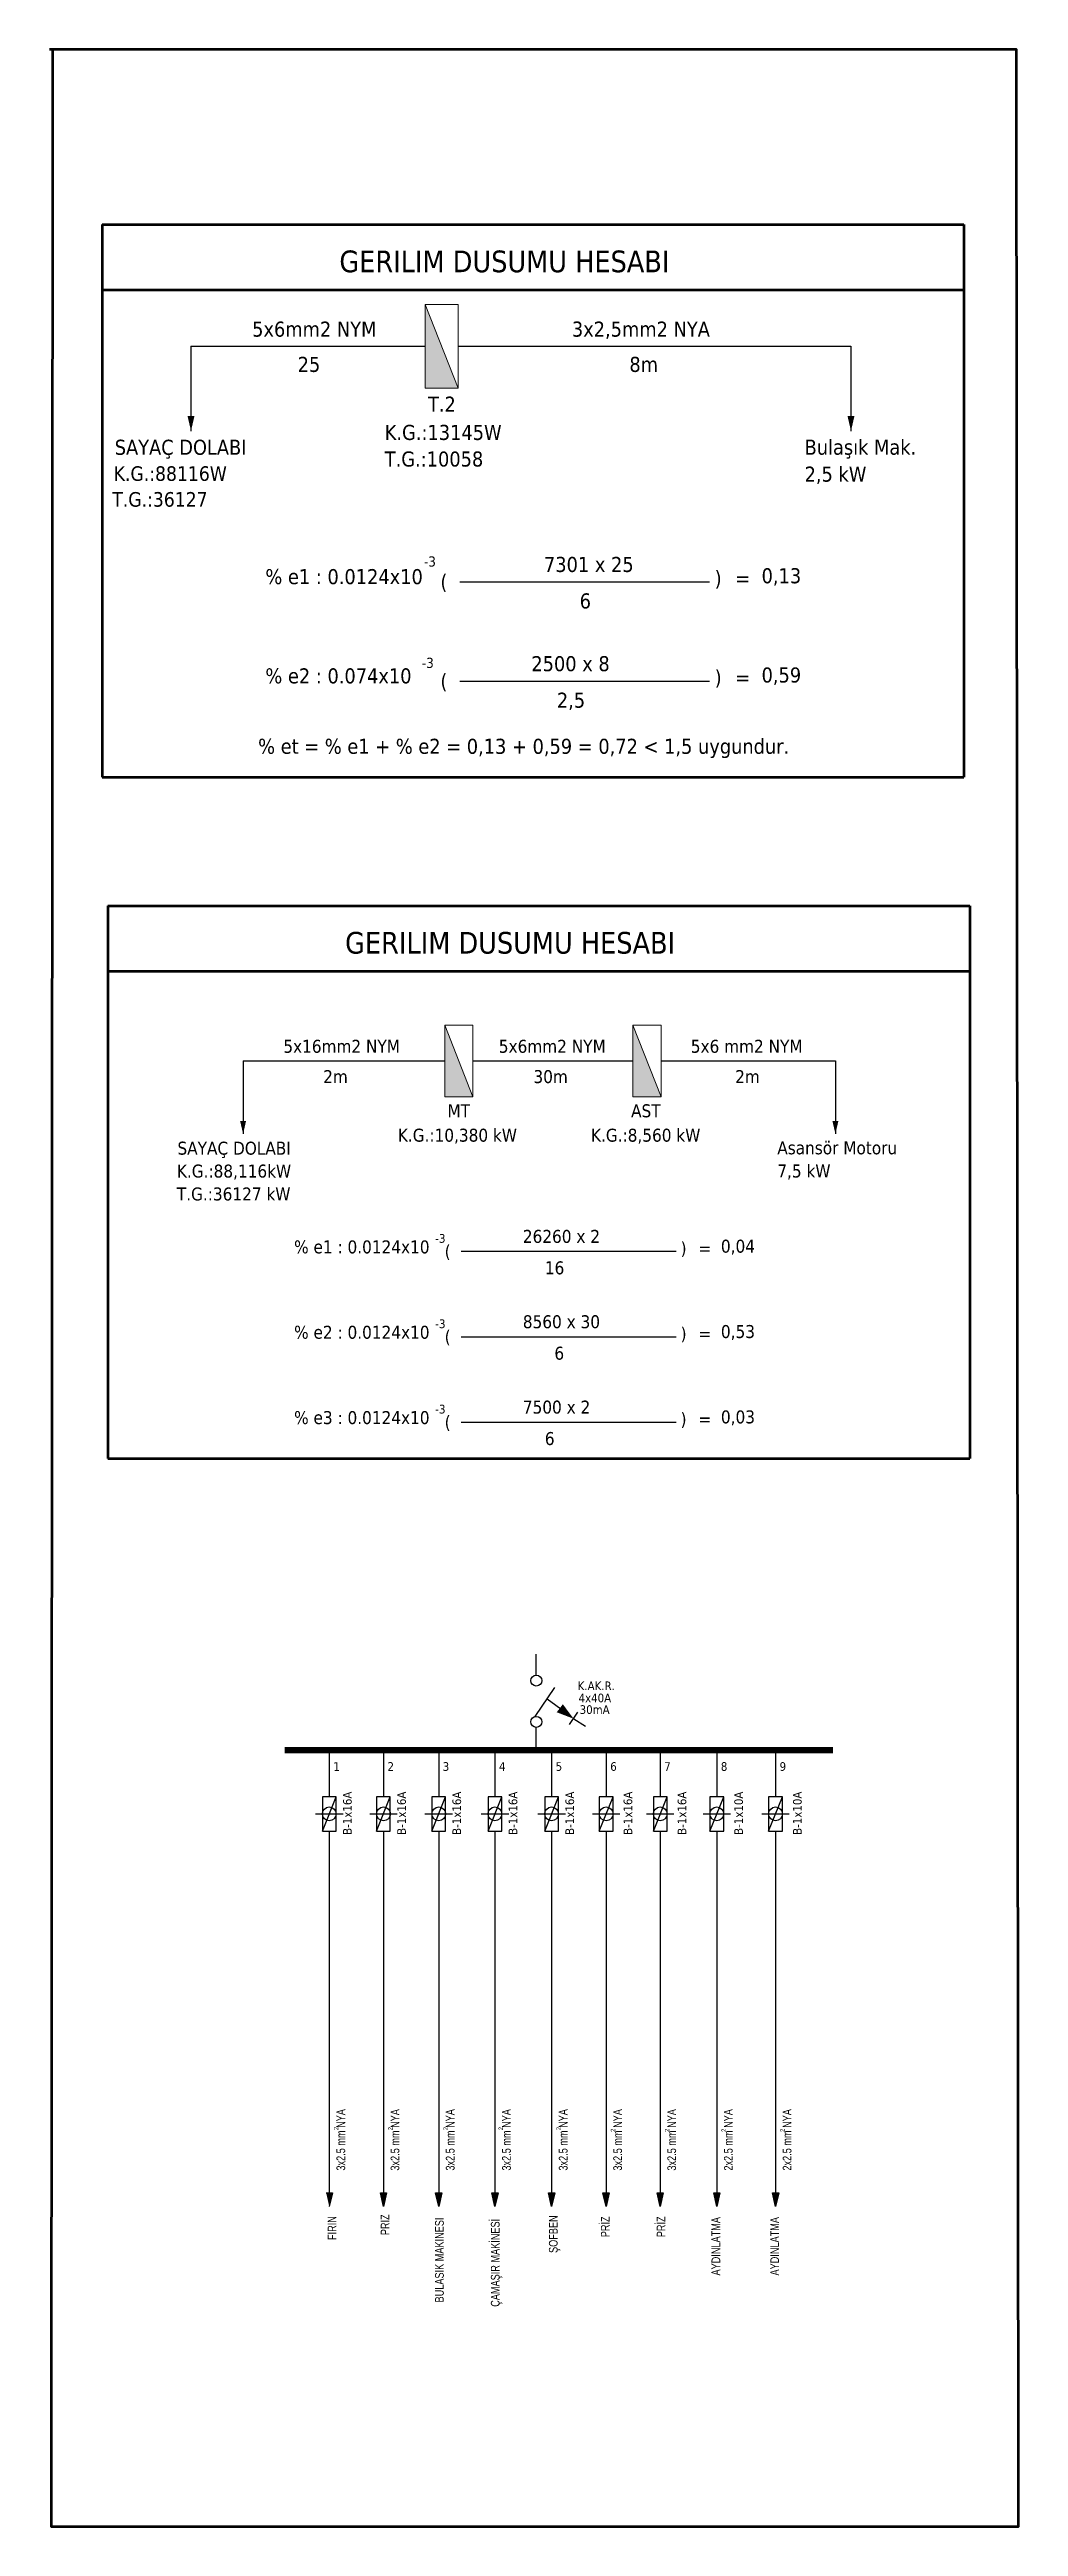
# Model space of a CAD drawing. Header units: millimetres. Extents: x -1335 to 33749, y 2338 to 5277.
# Drawn here: x 28297 to 29394, y 2382 to 5185 of the extents above; entities that cross this region are included whole.
import ezdxf

# ---------------------------------------------------------------- set-up
doc = ezdxf.new("R2010")
doc.units = ezdxf.units.MM
for name, color, linetype in [('00-04', 11, 'Continuous'), ('04', 11, 'Continuous'), ('KOLON SEMASI', 7, 'Continuous')]:
    doc.layers.add(name, color=color, linetype=linetype)
doc.layers.add('DUVAR', color=7, linetype='Continuous', lineweight=53)
doc.layers.add('PRIZ-ARM', color=2, linetype='Continuous', lineweight=20)
doc.styles.add('ROMANS', font='tahoma.ttf')
doc.styles.add('style2', font='arial.ttf')

msp = doc.modelspace()

# ---------------------------------------------------------------- texts
at = {"layer": '04', "style": 'ROMANS'}
for p in [(28625, 4933.4), (28631.5, 4162.3)]:
    msp.add_text('GERILIM DUSUMU HESABI', height=24.562, dxfattribs=at).set_placement(p)
at = {"layer": '04', "color": 2, "style": 'ROMANS'}
for s, height, p in [('5x6mm2 NYM', 17.06, (28526.3, 4860.5)), ('3x2,5mm2 NYA', 17.057, (28888.2, 4860.5)), ('25', 17.06, (28577.8, 4820.6)), ('8m', 17.06, (28953.3, 4820.6)), ('T.2', 17.06, (28725.3, 4775.6)), ('SAYAÇ DOLABI', 17.057, (28370.8, 4726.8)), ('K.G.:13145W', 17.057, (28676.4, 4743.6)), ('Bulaşık Mak.', 17.057, (29151.6, 4726.9)), ('K.G.:88116W', 16.511, (28369.6, 4697.3)), ('T.G.:10058', 17.06, (28676.4, 4713.5)), ('2,5 kW', 17.06, (29151.6, 4696.4)), ('T.G.:36127', 16.51, (28368, 4668.1)), ('%%% e1 : 0.0124x10', 17.057, (28541.3, 4580.4)), ('-3', 11.49, (28720.8, 4600.3)), ('7301 x 25', 17.06, (28856.6, 4594.2)), ('0,13', 17.06, (29102.9, 4581.4)), ('(', 17.1, (28739.4, 4574.5)), ('6', 17.1, (28897, 4552.9)), ('%%% e2 : 0.074x10', 17.057, (28541.3, 4468.1)), ('-3', 11.49, (28718.4, 4485.6)), ('2500 x 8', 17.06, (28842.3, 4481.9)), ('0,59', 17.06, (29102.9, 4469.1)), ('(', 17.1, (28739.4, 4462.2)), ('2,5', 17.06, (28871.2, 4440.6)), ('%%% et = %%% e1 + %%% e2 = 0,13 + 0,59 = 0,72 < 1,5 uygundur.', 17.057, (28533.1, 4388.4)), ('5x16mm2 NYM', 14.675, (28561.6, 4050.1)), ('5x6mm2 NYM', 14.68, (28805.5, 4050.1)), ('5x6 mm2 NYM', 14.675, (29022.8, 4050.1)), ('2m', 14.68, (28606.7, 4015.8)), ('30m', 14.68, (28844.7, 4015.8)), ('2m', 14.68, (29073, 4015.8)), ('MT', 14.68, (28747.4, 3977.1)), ('AST', 14.68, (28955.2, 3977.1)), ('K.G.:10,380 kW', 14.675, (28691.2, 3949.5)), ('K.G.:8,560 kW', 14.675, (28909.8, 3949.5)), ('SAYAÇ DOLABI', 14.675, (28441.8, 3934.8)), ('Asansör Motoru', 14.675, (29120.7, 3935.2)), ('7,5 kW', 14.68, (29120.7, 3909)), ('T.G.:36127 kW', 14.675, (28441.1, 3883)), ('K.G.:88,116kW', 14.675, (28441.1, 3908.9)), ('-3', 9.89, (28733.5, 3835.1)), ('26260 x 2', 14.68, (28832.7, 3835)), ('%%% e1 : 0.0124x10', 14.675, (28573.8, 3823.1)), ('(', 14.7, (28744.2, 3818.1)), ('16', 14.68, (28857.6, 3799.4)), ('0,04', 14.68, (29056.9, 3823.9)), ('%%% e2 : 0.0124x10', 14.675, (28573.8, 3726.5)), ('-3', 9.89, (28733.5, 3738.5)), ('(', 14.7, (28744.2, 3721.5)), ('8560 x 30', 14.68, (28832.7, 3738.4)), ('0,53', 14.68, (29056.9, 3727.3)), ('6', 14.7, (28868.4, 3702.8)), ('%%% e3 : 0.0124x10', 14.675, (28573.8, 3629.9)), ('-3', 9.89, (28733.5, 3641.9)), ('7500 x 2', 14.68, (28832.7, 3641.8)), ('0,03', 14.68, (29056.9, 3630.7)), ('(', 14.7, (28744.2, 3624.8)), ('6', 14.7, (28857.6, 3606.2))]:
    msp.add_text(s, height=height, dxfattribs=at).set_placement(p)
for s, height, p in [('(', 17.1, (29057.7, 4593.2)), ('=', 17.1, (29090, 4593.2)), ('(', 17.1, (29057.7, 4481)), ('=', 17.1, (29090, 4481)), ('(', 14.7, (29018, 3834.2)), ('=', 14.7, (29045.8, 3834.2)), ('(', 14.7, (29018, 3737.6)), ('=', 14.7, (29045.8, 3737.6)), ('(', 14.7, (29018, 3640.9)), ('=', 14.7, (29045.8, 3640.9))]:
    msp.add_text(s, height=height, rotation=180, dxfattribs=at).set_placement(p)
at = {"layer": 'KOLON SEMASI', "color": 2, "style": 'ROMANS'}
for s, p in [('K.AK.R.', (28894.7, 3328.8)), ('4x40A', (28895.8, 3315.1)), ('30mA', (28897, 3301.9)), ('1', (28618.2, 3237.5)), ('2', (28679.5, 3237.5)), ('3', (28742, 3237.5)), ('4', (28805.7, 3237.5)), ('5', (28869.9, 3237.5)), ('6', (28931.6, 3237.5)), ('7', (28992.7, 3237.5)), ('8', (29056.8, 3237.5)), ('9', (29123.3, 3237.5))]:
    msp.add_text(s, height=9.81, dxfattribs=at).set_placement(p)
for s, p in [('B-1x16A', (28639, 3165)), ('B-1x16A', (28700.3, 3165)), ('B-1x16A', (28762.8, 3165)), ('B-1x16A', (28826.4, 3165)), ('B-1x16A', (28890.7, 3165)), ('B-1x16A', (28956.5, 3165)), ('B-1x16A', (29017.7, 3165)), ('B-1x10A', (29081.8, 3165)), ('B-1x10A', (29148.3, 3165))]:
    msp.add_text(s, height=9.81, rotation=90, dxfattribs=at).set_placement(p)
at = {"layer": 'KOLON SEMASI', "color": 2, "style": 'style2', "width": 0.75}
for s, height, p in [('2', 4.94, (28623.8, 2830.9)), ('3x2.5 mm NYA', 9.88, (28631.6, 2785.1)), ('2', 4.94, (28685.2, 2830.9)), ('3x2.5 mm NYA', 9.88, (28692.9, 2785.1)), ('2', 4.94, (28747.7, 2830.9)), ('3x2.5 mm NYA', 9.88, (28755.4, 2785.1)), ('2', 4.94, (28810.1, 2830.9)), ('3x2.5 mm NYA', 9.88, (28819.1, 2785.1)), ('2', 4.94, (28875.6, 2830.9)), ('3x2.5 mm NYA', 9.88, (28883.3, 2785.1)), ('2', 4.94, (28937.2, 2828.9)), ('3x2.5 mm NYA', 9.88, (28944.9, 2785.1)), ('2', 4.94, (28998.4, 2828.9)), ('3x2.5 mm NYA', 9.88, (29006.1, 2785.1)), ('2', 4.94, (29062.4, 2828.9)), ('2x2.5 mm NYA', 9.88, (29070.2, 2785.1)), ('2', 4.94, (29128.9, 2828.9)), ('2x2.5 mm NYA', 9.88, (29136.7, 2785.1)), ('FIRIN', 9.88, (28621.7, 2706.6)), ('PRIZ', 9.88, (28681.7, 2712)), ('BULASIK MAKINESI', 9.88, (28743.2, 2635.9)), ('ÇAMAŞIR MAKİNESİ', 9.88, (28806.4, 2631)), ('ŞOFBEN', 9.88, (28872.1, 2691.9)), ('PRİZ', 9.88, (28930.9, 2709.7)), ('PRİZ', 9.88, (28994.1, 2709.7)), ('AYDINLATMA', 9.88, (29056.1, 2666.4)), ('AYDINLATMA', 9.88, (29122.6, 2666.4))]:
    msp.add_text(s, height=height, rotation=90, dxfattribs=at).set_placement(p)

# ---------------------------------------------------------------- blocks, each defined once
blk = doc.blocks.new('KAR')
at = {"color": 11, "linetype": 'Continuous'}
for p, q in [((-20.8, 7.9), (-11.5, 20.6)), ((-2, 24.2), (-11, 30.3)), ((-6.3, 27.2), (-0.8, 35.7)), ((-7.9, -0.7), (-29, 13.5))]:
    blk.add_line(p, q, dxfattribs=at)
blk.add_lwpolyline([(-13.9, 17.1, 7.33, 0, 0), (-6.3, 27.1, 0, 0, 0)], format="xyseb", dxfattribs=at)
at = {"color": 11}
for centre in [(-34, 0), (-4, 0)]:
    blk.add_circle(centre, 4, dxfattribs=at)
blk = doc.blocks.new('AT')
at = {"layer": 'PRIZ-ARM', "color": 7}
blk.add_line((-28.9, 0), (28.9, 22.6), dxfattribs=at)
at = {"layer": 'PRIZ-ARM', "color": 4}
for p, q in [((-28.9, 0), (-28.9, 22.6)), ((-28.9, 22.6), (28.9, 22.6)), ((28.9, 22.6), (28.9, 0)), ((28.9, 0), (-28.9, 0))]:
    blk.add_line(p, q, dxfattribs=at)
at = {"layer": 'PRIZ-ARM', "color": 7}
blk.add_solid([(28.9, 22.6), (28.9, 0), (-28.9, 0)], dxfattribs=at)

# ---------------------------------------------------------------- linework, layer by layer
at = {"color": 11, "linetype": 'Continuous'}
for p, q in [((28621.4, 3208.2), (28605.8, 3208.2)), ((28605.8, 3208.2), (28605.8, 3169.3)), ((28621.4, 3169.3), (28621.4, 3208.2)), ((28682.7, 3208.2), (28667.2, 3208.2)), ((28667.2, 3208.2), (28667.2, 3169.3)), ((28682.7, 3169.3), (28682.7, 3208.2)), ((28745.2, 3208.2), (28729.7, 3208.2)), ((28729.7, 3208.2), (28729.7, 3169.3)), ((28745.2, 3169.3), (28745.2, 3208.2)), ((28808.9, 3208.2), (28793.3, 3208.2)), ((28793.3, 3208.2), (28793.3, 3169.3)), ((28808.9, 3169.3), (28808.9, 3208.2)), ((28873.1, 3208.2), (28857.5, 3208.2)), ((28857.5, 3208.2), (28857.5, 3169.3)), ((28873.1, 3169.3), (28873.1, 3208.2)), ((28934.8, 3208.2), (28919.2, 3208.2)), ((28919.2, 3208.2), (28919.2, 3169.3)), ((28934.8, 3169.3), (28934.8, 3208.2)), ((28996, 3208.2), (28980.4, 3208.2)), ((28980.4, 3208.2), (28980.4, 3169.3)), ((28996, 3169.3), (28996, 3208.2)), ((29060, 3208.2), (29044.4, 3208.2)), ((29044.4, 3208.2), (29044.4, 3169.3)), ((29060, 3169.3), (29060, 3208.2)), ((29126.5, 3208.2), (29110.9, 3208.2)), ((29110.9, 3208.2), (29110.9, 3169.3)), ((29126.5, 3169.3), (29126.5, 3208.2)), ((28598, 3188.8), (28629.2, 3188.8)), ((28605.8, 3169.3), (28621.4, 3169.3)), ((28659.4, 3188.8), (28690.5, 3188.8)), ((28667.2, 3169.3), (28682.7, 3169.3)), ((28721.9, 3188.8), (28753, 3188.8)), ((28729.7, 3169.3), (28745.2, 3169.3)), ((28785.5, 3188.8), (28816.7, 3188.8)), ((28793.3, 3169.3), (28808.9, 3169.3)), ((28849.8, 3188.8), (28880.9, 3188.8)), ((28857.5, 3169.3), (28873.1, 3169.3)), ((28911.4, 3188.8), (28942.6, 3188.8)), ((28919.2, 3169.3), (28934.8, 3169.3)), ((28972.6, 3188.8), (29003.7, 3188.8)), ((28980.4, 3169.3), (28996, 3169.3)), ((29036.7, 3188.8), (29067.8, 3188.8)), ((29044.4, 3169.3), (29060, 3169.3)), ((29103.1, 3188.8), (29134.3, 3188.8)), ((29110.9, 3169.3), (29126.5, 3169.3))]:
    msp.add_line(p, q, dxfattribs=at)
at = {"color": 11}
for p, q in [((28605.8, 3169.3), (28621.4, 3208.2)), ((28667.2, 3169.3), (28682.7, 3208.2)), ((28729.7, 3169.3), (28745.2, 3208.2)), ((28793.3, 3169.3), (28808.9, 3208.2)), ((28857.5, 3169.3), (28873.1, 3208.2)), ((28919.2, 3169.3), (28934.8, 3208.2)), ((28980.4, 3169.3), (28996, 3208.2)), ((29044.4, 3169.3), (29060, 3208.2)), ((29110.9, 3169.3), (29126.5, 3208.2))]:
    msp.add_line(p, q, dxfattribs=at)
for centre in [(28613.6, 3188.8), (28675, 3188.8), (28737.5, 3188.8), (28801.1, 3188.8), (28865.3, 3188.8), (28927, 3188.8), (28988.2, 3188.8), (29052.2, 3188.8), (29118.7, 3188.8)]:
    msp.add_circle(centre, 7.78, dxfattribs=at)
at = {"layer": '04'}
for p, q in [((28457.1, 4849.7), (28722.3, 4849.7)), ((28759.3, 4849.7), (29204.1, 4849.7)), ((28516, 4040.8), (28744.3, 4040.8)), ((28776.1, 4040.8), (28957.3, 4040.8)), ((28989.1, 4040.8), (29186.4, 4040.8))]:
    msp.add_line(p, q, dxfattribs=at)
at = {"layer": '04', "color": 4}
for p, q in [((28457.1, 4849.7), (28457.1, 4753.7)), ((29204.1, 4849.7), (29204.1, 4753.7)), ((28516, 4040.8), (28516, 3958.2)), ((29186.4, 4040.8), (29186.4, 3958.2))]:
    msp.add_line(p, q, dxfattribs=at)
at = {"layer": '04', "color": 2}
for p, q in [((28761.2, 4583.1), (29044.1, 4583.1)), ((28761.2, 4470.8), (29044.1, 4470.8)), ((28763, 3825.4), (29006.4, 3825.4)), ((28763, 3728.8), (29006.4, 3728.8)), ((28763, 3632.2), (29006.4, 3632.2))]:
    msp.add_line(p, q, dxfattribs=at)
for points in [[(28453.2, 4770.6), (28461, 4770.6), (28457.1, 4753.6)], [(29200.2, 4770.6), (29208, 4770.6), (29204.1, 4753.6)], [(28512.7, 3972.8), (28519.4, 3972.8), (28516.1, 3958.2)], [(29183.1, 3972.8), (29189.8, 3972.8), (29186.5, 3958.2)]]:
    msp.add_solid(points, dxfattribs=at)
at = {"layer": 'DUVAR'}
for p, q in [((28356.5, 4987.6), (29332, 4987.6)), ((28356.5, 4987.6), (28356.5, 4362)), ((29332, 4987.6), (29332, 4362)), ((28356.5, 4913.3), (29332, 4913.3)), ((28356.5, 4913.3), (29332, 4913.3)), ((28356.5, 4362), (29332, 4362)), ((28356.5, 4362), (29332, 4362)), ((28363, 4216.5), (29338.5, 4216.5)), ((28363, 4216.5), (28363, 3590.9)), ((29338.5, 4216.5), (29338.5, 3590.9)), ((28363, 4142.3), (29338.5, 4142.3)), ((28363, 4142.3), (29338.5, 4142.3)), ((28363, 3590.9), (29338.5, 3590.9)), ((28363, 3590.9), (29338.5, 3590.9))]:
    msp.add_line(p, q, dxfattribs=at)
msp.add_lwpolyline([(28300.5, 5185.4), (28299, 2382.4), (29393.7, 2382.4), (29391.6, 5185.4), (28297, 5185.4)], dxfattribs=at)
at = {"layer": 'KOLON SEMASI'}
for p, q in [((28847.6, 3345.8), (28847.6, 3369.4)), ((28847.6, 3260.9), (28847.6, 3286.6))]:
    msp.add_line(p, q, dxfattribs=at)
at = {"layer": 'KOLON SEMASI', "color": 6}
for p, q in [((28613.6, 3260.9), (28613.6, 3208.2)), ((28675, 3260.9), (28675, 3208.2)), ((28737.5, 3260.9), (28737.5, 3208.2)), ((28801.1, 3260.9), (28801.1, 3208.2)), ((28865.3, 3260.9), (28865.3, 3208.2)), ((28927, 3260.9), (28927, 3208.2)), ((28988.2, 3260.9), (28988.2, 3208.2)), ((29052.2, 3260.9), (29052.2, 3208.2)), ((29118.7, 3260.9), (29118.7, 3208.2)), ((28613.6, 3169.3), (28613.6, 2754)), ((28675, 3169.3), (28675, 2754)), ((28737.5, 3169.3), (28737.5, 2754)), ((28801.1, 3169.3), (28801.1, 2754)), ((28865.3, 3169.3), (28865.3, 2754)), ((28927, 3169.3), (28927, 2754)), ((28988.2, 3169.3), (28988.2, 2754)), ((29052.2, 3169.3), (29052.2, 2754)), ((29118.7, 3169.3), (29118.7, 2754))]:
    msp.add_line(p, q, dxfattribs=at)
at = {"layer": 'KOLON SEMASI', "color": 2}
for p, q in [((28610.1, 2759.9), (28617.2, 2759.9)), ((28617.2, 2759.9), (28613.6, 2744.3)), ((28675, 2744.3), (28671.4, 2759.9)), ((28671.4, 2759.9), (28678.5, 2759.9)), ((28678.5, 2759.9), (28675, 2744.3)), ((28737.5, 2744.3), (28733.9, 2759.9)), ((28733.9, 2759.9), (28741, 2759.9)), ((28741, 2759.9), (28737.5, 2744.3)), ((28801.1, 2744.3), (28797.5, 2759.9)), ((28797.5, 2759.9), (28804.7, 2759.9)), ((28804.7, 2759.9), (28801.1, 2744.3)), ((28865.3, 2744.3), (28861.8, 2759.9)), ((28861.8, 2759.9), (28868.9, 2759.9)), ((28868.9, 2759.9), (28865.3, 2744.3)), ((28927, 2744.3), (28923.4, 2759.9)), ((28923.4, 2759.9), (28930.5, 2759.9)), ((28930.5, 2759.9), (28927, 2744.3)), ((28988.2, 2744.3), (28984.6, 2759.9)), ((28984.6, 2759.9), (28991.7, 2759.9)), ((28991.7, 2759.9), (28988.2, 2744.3)), ((29052.2, 2744.3), (29048.7, 2759.9)), ((29048.7, 2759.9), (29055.8, 2759.9)), ((29055.8, 2759.9), (29052.2, 2744.3)), ((29118.7, 2744.3), (29115.1, 2759.9)), ((29115.1, 2759.9), (29122.3, 2759.9)), ((29122.3, 2759.9), (29118.7, 2744.3))]:
    msp.add_line(p, q, dxfattribs=at)
at = {"layer": 'KOLON SEMASI', "color": 1, "const_width": 7.23}
msp.add_lwpolyline([(28563.3, 3260.9), (29183.6, 3260.9)], dxfattribs=at)
at = {"layer": 'KOLON SEMASI', "color": 2}
for points in [[(28610.1, 2759.9), (28617.2, 2759.9), (28613.6, 2744.3)], [(28671.4, 2759.9), (28678.5, 2759.9), (28675, 2744.3)], [(28733.9, 2759.9), (28741, 2759.9), (28737.5, 2744.3)], [(28797.5, 2759.9), (28804.7, 2759.9), (28801.1, 2744.3)], [(28861.8, 2759.9), (28868.9, 2759.9), (28865.3, 2744.3)], [(28923.4, 2759.9), (28930.5, 2759.9), (28927, 2744.3)], [(28984.6, 2759.9), (28991.7, 2759.9), (28988.2, 2744.3)], [(29048.7, 2759.9), (29055.8, 2759.9), (29052.2, 2744.3)], [(29115.1, 2759.9), (29122.3, 2759.9), (29118.7, 2744.3)]]:
    msp.add_solid(points, dxfattribs=at)

# ---------------------------------------------------------------- block references
at = {"layer": '00-04', "xscale": 1.55657533922995, "yscale": 1.55657533922995, "zscale": 1.55657533922995, "rotation": 270}
msp.add_blockref('KAR', (28847.9, 3286.7), dxfattribs=at)
at = {"layer": '04', "rotation": 270}
for p, xscale, yscale, zscale in [((28722.3, 4849.7), 1.637447011918495, 1.637447011918495, 1.637447011918495), ((28744.3, 4040.8), 1.408828745732431, 1.408828745732431, 1.408828745732431), ((28957.3, 4040.8), 1.408828745732431, 1.408828745732431, 1.408828745732431)]:
    msp.add_blockref('AT', p, dxfattribs=dict(at, xscale=xscale, yscale=yscale, zscale=zscale))

msp.set_redraw_order([(e.dxf.handle, doc.entitydb.next_handle()) for e in msp.query("TEXT MTEXT ATTDEF DIMENSION ARC_DIMENSION")])  # texts and dimensions are drawn at this point

doc.saveas('drawing.dxf')
